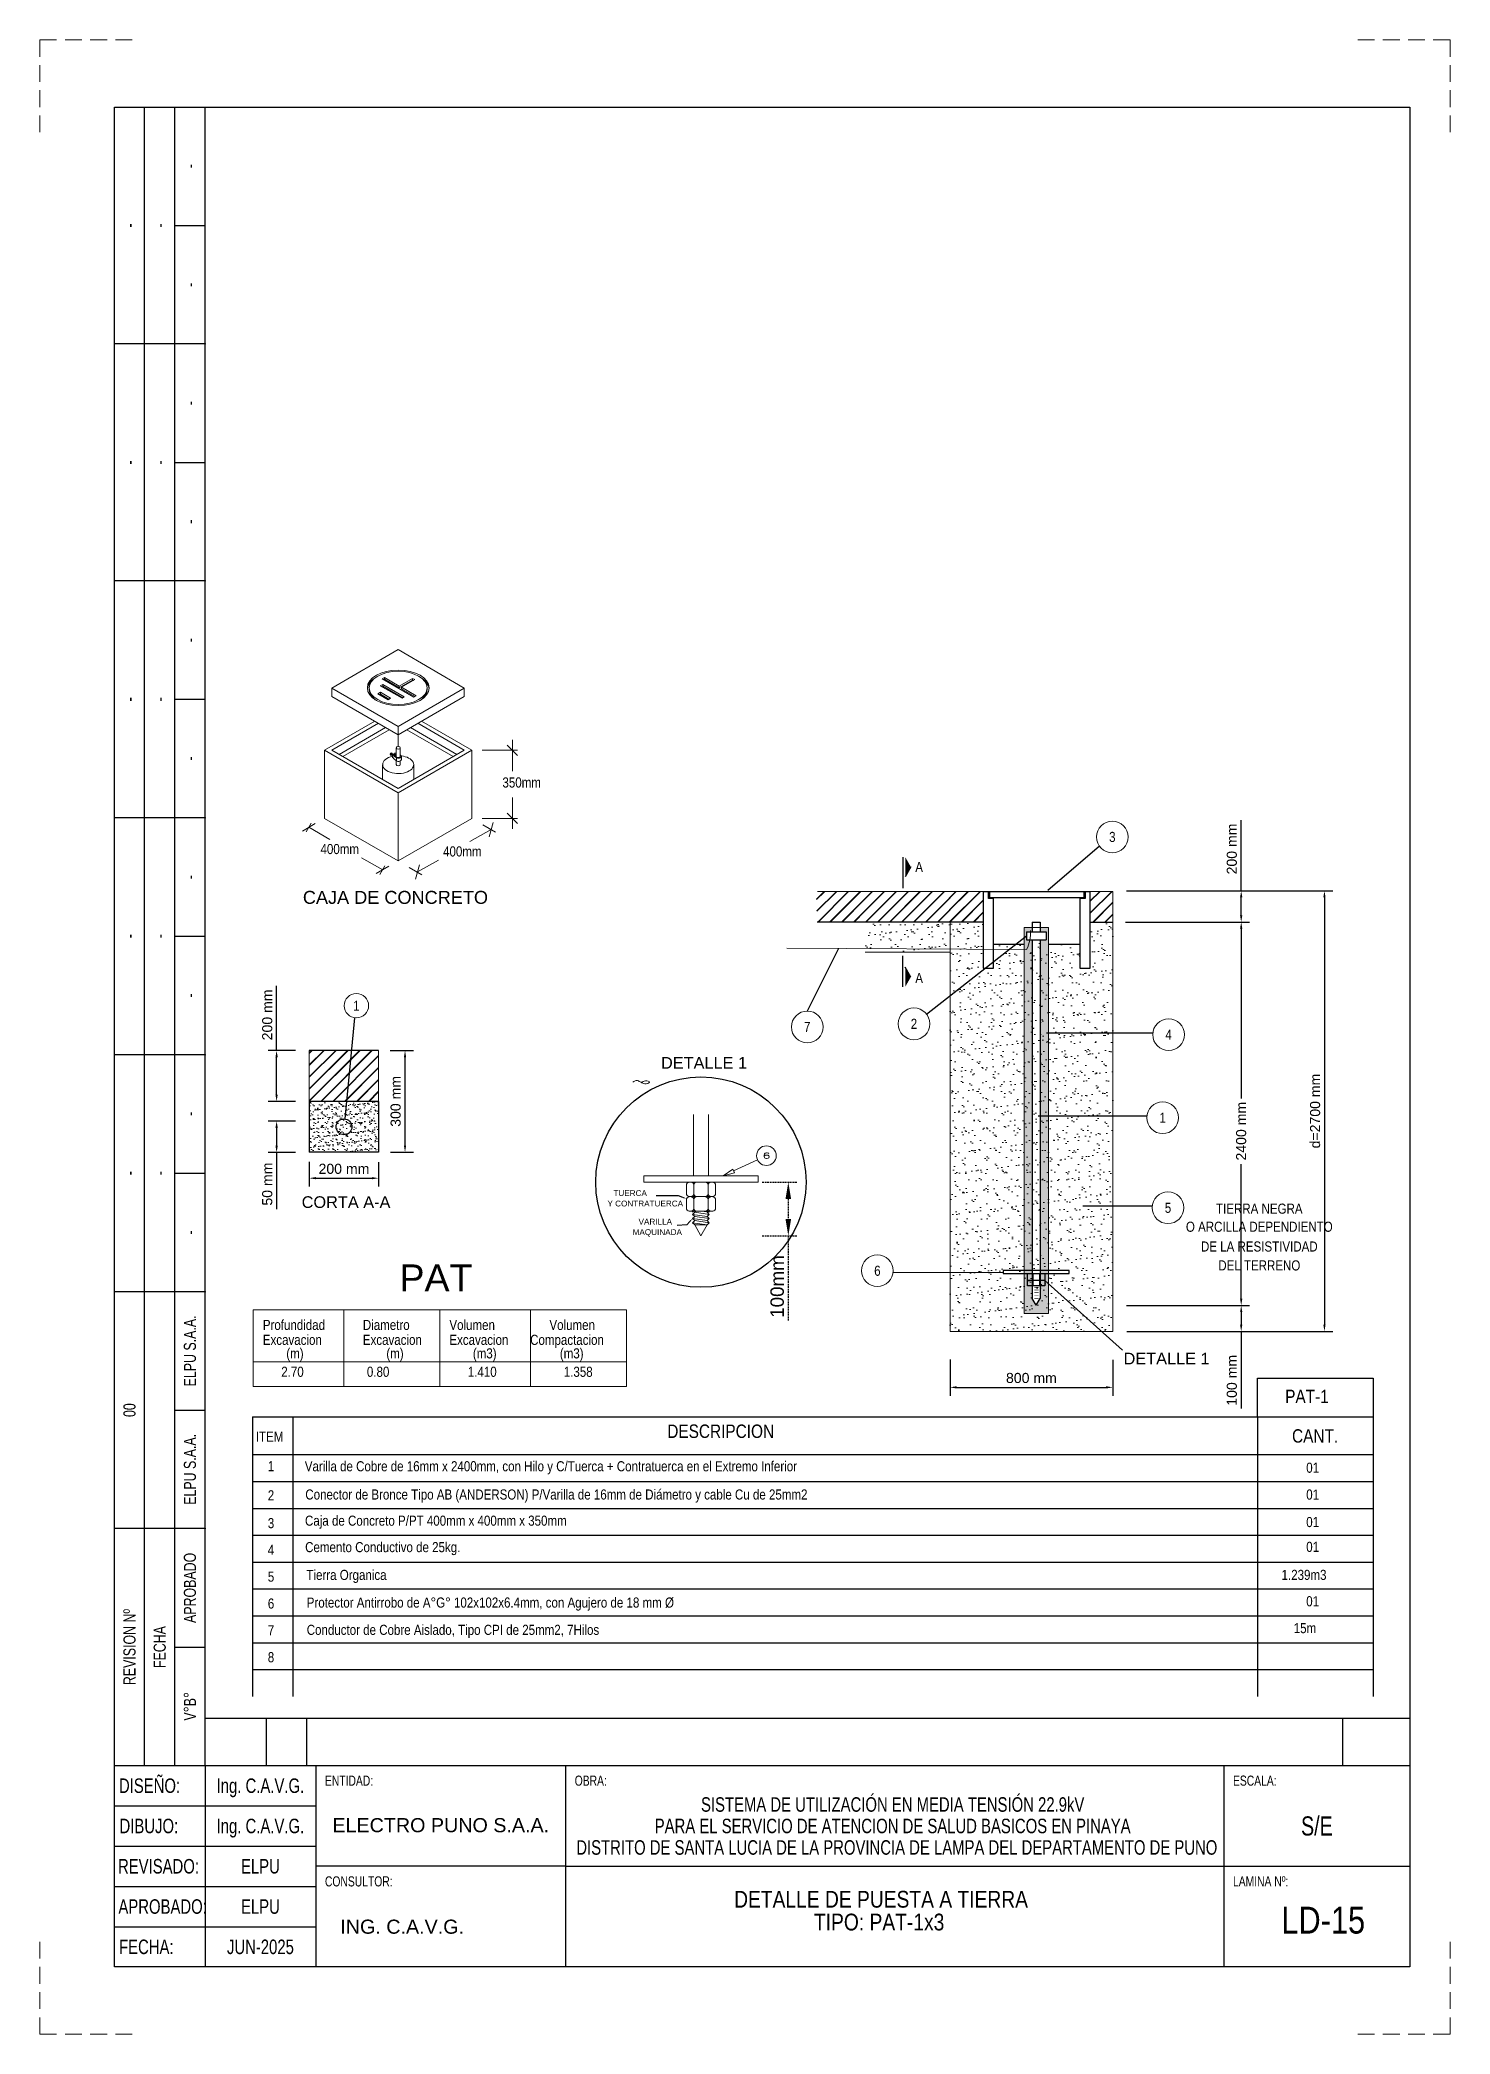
# Model space of a CAD drawing. Header units: millimetres. Extents: x 1804 to 3757, y 2643 to 7323.
# Drawn here: x 2854.2 to 3064.2, y 2642.5 to 2939.5 of the extents above; entities that cross this region are included whole.
import ezdxf
from ezdxf.enums import TextEntityAlignment as Align

# ---------------------------------------------------------------- set-up
doc = ezdxf.new("R2010")
doc.units = ezdxf.units.MM
for name, pattern in [('BT-CH-02$0$HIDDEN', [0.375, 0.25, -0.125]), ('DASHED', [0.75, 0.5, -0.25]), ('HIDDEN2', [0.1875, 0.125, -0.0625])]:
    doc.linetypes.add(name, pattern=pattern)
for name, color, linetype, lineweight in [('01', 5, 'Continuous', 15), ('_Cajetin Linea 3', 5, 'Continuous', 30), ('_Cajetin Linea 4', 3, 'DASHED', 0), ('cotas', 6, 'Continuous', 18), ('DIBUJO', 7, 'Continuous', 20), ('POSTE', 7, 'Continuous', 13)]:
    doc.layers.add(name, color=color, linetype=linetype, lineweight=lineweight)
for name, color, linetype in [('1', 254, 'Continuous'), ('_Cajetin Linea 1', 5, 'Continuous'), ('_Cajetin Linea 2', 2, 'Continuous'), ('_Texto 1', 7, 'Continuous'), ('_Texto 2', 7, 'Continuous'), ('_Texto 3', 4, 'Continuous'), ('_Texto 4', 7, 'Continuous'), ('_Texto 6', 7, 'Continuous'), ('CAJETIN_T-1', 104, 'Continuous'), ('MURO', 2, 'Continuous'), ('TEXTO', 7, 'Continuous')]:
    doc.layers.add(name, color=color, linetype=linetype)
doc.styles.add('DIM', font='arial.ttf', dxfattribs={"height": 2})
doc.styles.add('Disylays_86', font='swisscl.ttf', dxfattribs={"height": 2.2})
doc.styles.add('hco_01', font='simplex.shx', dxfattribs={"width": 1.6, "height": 3})
doc.styles.get("Standard").update_dxf_attribs({"font": 'arial.ttf'})
doc.styles.add('Swis721 Cn BT', font='swissc.ttf')
doc.styles.add('TEXTO1', font='arial.ttf')
doc.dimstyles.new('ISO-25', dxfattribs={"dimtxt": 2.5, "dimasz": 2.5, "dimexe": 1.25, "dimexo": 0.625, "dimtad": 1, "dimtxsty": 'Standard', "dimcen": 2.5, "dimadec": 0, "dimazin": 0, "dimtfac": 1, "dimtmove": 0, "dimatfit": 3, "dimfxl": 1, "dimarcsym": 0})
pattern_1 = [(45, (2729.8076, 4280.3636), (-0.8909545, 0.8909545), []), (45, (2729.8706, 4280.3636), (-0.8909545, 0.8909545), [])]

msp = doc.modelspace()

# ---------------------------------------------------------------- texts
at = {"lineweight": 13, "style": 'Swis721 Cn BT'}
for s, p in [('3', (3013.859, 2820.804)), ('1', (2901.294, 2795.673)), ('7', (2968.425, 2792.514)), ('2', (2984.318, 2792.969)), ('4', (3022.236, 2791.359)), ('1', (3021.351, 2778.984)), ('5', (3022.149, 2765.574)), ('6', (2978.874, 2756.202))]:
    msp.add_text(s, height=1.5, dxfattribs=at).set_placement(p, align=Align.MIDDLE_CENTER)
at = {"style": 'Swis721 Cn BT'}
for p in [(2984.518, 2815.574), (2984.518, 2799.037)]:
    msp.add_text('A', height=1.5, dxfattribs=at).set_placement(p)
for s, height, p in [('TIERRA NEGRA', 1.5, (3035.746, 2765.445)), ('O ARCILLA DEPENDIENTO', 1.5, (3035.746, 2762.753)), ('DE LA RESISTIVIDAD', 1.5, (3035.746, 2759.81)), ('DEL TERRENO', 1.5, (3035.746, 2756.993)), ('DETALLE DE PUESTA A TIERRA', 2.5, (2979.42, 2662.597)), ('TIPO: PAT-1x3', 2.5, (2979.137, 2659.202))]:
    msp.add_text(s, height=height, dxfattribs=at).set_placement(p, align=Align.MIDDLE)
msp.add_text('LD-15', height=4, dxfattribs=at).set_placement((3045.266, 2659.483), align=Align.MIDDLE_CENTER)
msp.add_attdef('PAT', text='ATBV1', height=4).set_placement((2913.144, 2755.138), align=Align.MIDDLE_CENTER)
at = {"layer": 'cotas', "color": 7, "style": 'DIM'}
for s, height, p in [('CAJA DE CONCRETO', 1.93048, (2893.322, 2810.84)), ('DETALLE 1', 1.7374, (2946.652, 2786.29)), ('CORTA A-A', 1.7374, (2893.143, 2765.551)), ('DETALLE 1', 1.7374, (3015.532, 2742.247))]:
    msp.add_text(s, height=height, dxfattribs=at).set_placement(p)
at = {"layer": 'cotas', "color": 7, "lineweight": 15, "style": 'hco_01', "width": 1.6}
msp.add_text('6', height=0.861, dxfattribs=at).set_placement((2962.349, 2773.332), align=Align.MIDDLE_CENTER)
at = {"layer": 'cotas', "color": 7, "linetype": 'HIDDEN2', "style": 'DIM'}
for s, height, p in [('TUERCA', 0.8687, (2939.562, 2767.331)), ('Y CONTRATUERCA', 0.86871, (2938.68, 2765.775)), ('MAQUINADA', 0.8687, (2942.424, 2761.517)), ('VARILLA  ', 0.8687, (2943.306, 2763.073))]:
    msp.add_text(s, height=height, dxfattribs=at).set_placement(p)
at = {"layer": 'DIBUJO', "color": 7, "style": 'Swis721 Cn BT'}
for s, p in [('350mm', (2923.041, 2828.167)), ('400mm', (2895.947, 2818.255)), ('400mm', (2914.203, 2817.899)), ('Profundidad', (2887.359, 2747.382)), ('Diametro', (2902.255, 2747.382)), ('Volumen', (2915.139, 2747.382)), ('Volumen ', (2930.036, 2747.382)), ('Excavacion', (2887.359, 2745.158)), ('(m)', (2890.856, 2743.146)), ('Excavacion', (2902.255, 2745.158)), ('(m)', (2905.752, 2743.146)), ('Excavacion', (2915.139, 2745.158)), ('(m3)', (2918.636, 2743.146)), ('Compactacion', (2927.165, 2745.158)), ('(m3)', (2931.59, 2743.146)), ('2.70', (2890.102, 2740.403)), ('0.80', (2902.856, 2740.403)), ('1.410', (2917.882, 2740.403)), ('1.358', (2932.17, 2740.403))]:
    msp.add_text(s, height=1.5, dxfattribs=at).set_placement(p)
at = {"layer": 'TEXTO', "color": 7, "style": 'Swis721 Cn BT'}
for s, height, p in [('PAT-1', 2, (3039.6, 2736.481)), ('DESCRIPCION', 2, (2947.586, 2731.298)), ('CANT.', 2, (3040.623, 2730.596)), ('ITEM', 1.5, (2886.318, 2730.725)), ('1', 1.5, (2888.099, 2726.339)), ('Varilla de Cobre de 16mm x 2400mm, con Hilo y C/Tuerca + Contratuerca en el Extremo Inferior', 1.5, (2893.609, 2726.332)), ('01', 1.5, (3042.735, 2726.115)), ('2', 1.5, (2888.099, 2722.002)), ('Conector de Bronce Tipo AB (ANDERSON) P/Varilla de 16mm de Diámetro y cable Cu de 25mm2 ', 1.5, (2893.687, 2722.127)), ('01', 1.5, (3042.735, 2722.115)), ('3', 1.5, (2888.099, 2717.862)), ('Caja de Concreto P/PT 400mm x 400mm x 350mm', 1.5, (2893.641, 2718.228)), ('01', 1.5, (3042.735, 2718.026)), ('4', 1.5, (2888.099, 2713.891)), ('Cemento Conductivo de 25kg.', 1.5, (2893.66, 2714.289)), ('01', 1.5, (3042.735, 2714.328)), ('Tierra Organica', 1.5, (2893.85, 2710.15)), ('1.239m3', 1.5, (3039.063, 2710.154)), ('5', 1.5, (2888.099, 2709.891)), ('6', 1.5, (2888.099, 2705.891)), ('Protector Antirrobo de A°G° 102x102x6.4mm, con Agujero de 18 mm Ø', 1.5, (2893.898, 2706.033)), ('01', 1.5, (3042.735, 2706.226)), ('7', 1.5, (2888.099, 2701.891)), ('Conductor de Cobre Aislado, Tipo CPI de 25mm2, 7Hilos', 1.5, (2893.898, 2701.969)), ('15m', 1.5, (3040.871, 2702.226)), ('8', 1.5, (2888.099, 2697.891))]:
    msp.add_text(s, height=height, dxfattribs=at).set_placement(p)

# ---------------------------------------------------------------- blocks, each defined once
blk = doc.blocks.new('CAJETIN ARMADO')
at = {"layer": '_Cajetin Linea 1', "ltscale": 5}
for p, q in [((1569.36, 5536.82), (1389.95, 5536.82)), ((1399.05, 5536.82), (1399.05, 5529.78)), ((1405.05, 5536.82), (1405.05, 5529.78)), ((1559.36, 5536.82), (1559.36, 5529.78))]:
    blk.add_line(p, q, dxfattribs=at)
at = {"layer": '_Cajetin Linea 1'}
for p in [(1376.45, 5529.82), (1389.95, 5529.82)]:
    blk.add_line(p, (1569.36, 5529.82), dxfattribs=at)
at = {"layer": '_Cajetin Linea 1', "color": 5}
for p, q in [((1389.95, 5529.82), (1389.95, 5499.82)), ((1406.45, 5529.82), (1406.45, 5499.82)), ((1443.64, 5529.82), (1443.64, 5499.82)), ((1541.67, 5529.82), (1541.67, 5499.82)), ((1376.45, 5523.82), (1406.45, 5523.82)), ((1376.45, 5517.82), (1406.45, 5517.82)), ((1443.64, 5514.82), (1406.45, 5514.82)), ((1443.64, 5514.82), (1569.36, 5514.82)), ((1376.45, 5511.82), (1406.45, 5511.82)), ((1376.45, 5505.82), (1406.45, 5505.82))]:
    blk.add_line(p, q, dxfattribs=at)
at = {"layer": '_Cajetin Linea 2', "color": 3}
for points in [[(1380.95, 5529.82), (1380.95, 5776.82)], [(1385.45, 5529.82), (1385.45, 5776.82)], [(1389.95, 5529.82), (1389.95, 5776.82)], [(1385.45, 5759.18), (1389.95, 5759.18)], [(1389.95, 5741.53), (1376.45, 5741.53)], [(1385.45, 5723.89), (1389.95, 5723.89)], [(1389.95, 5706.25), (1376.45, 5706.25)], [(1385.45, 5688.61), (1389.95, 5688.61)], [(1389.95, 5670.96), (1376.45, 5670.96)], [(1385.45, 5653.32), (1389.95, 5653.32)], [(1389.95, 5635.68), (1376.45, 5635.68)], [(1385.45, 5618.03), (1389.95, 5618.03)], [(1389.95, 5600.39), (1376.45, 5600.39)], [(1385.45, 5582.75), (1389.95, 5582.75)], [(1389.95, 5565.11), (1376.45, 5565.11)], [(1385.45, 5547.46), (1389.95, 5547.46)]]:
    blk.add_lwpolyline(points, dxfattribs=at)
at = {"layer": '_Cajetin Linea 2', "color": 2}
blk.add_point((1389.95, 5600.39), dxfattribs=at)
at = {"layer": '_Cajetin Linea 2', "color": 3}
blk.add_point((1380.95, 5565.11), dxfattribs=at)
at = {"layer": '_Cajetin Linea 2'}
for p in [(1385.45, 5565.11), (1389.95, 5565.11)]:
    blk.add_point(p, dxfattribs=at)
at = {"layer": '_Cajetin Linea 3', "ltscale": 0.1}
blk.add_lwpolyline([(1569.36, 5499.82), (1376.45, 5499.82), (1376.45, 5776.82), (1569.36, 5776.82)], close=True, dxfattribs=at)
at = {"layer": '_Cajetin Linea 4', "ltscale": 5}
for p, q in [((1365.36, 5786.82), (1365.36, 5771.82)), ((1365.36, 5786.82), (1380.36, 5786.82)), ((1575.36, 5786.82), (1560.36, 5786.82)), ((1575.36, 5786.82), (1575.36, 5771.82)), ((1365.36, 5489.82), (1365.36, 5504.82)), ((1575.36, 5489.82), (1575.36, 5504.82)), ((1365.36, 5489.82), (1380.36, 5489.82)), ((1575.36, 5489.82), (1560.36, 5489.82))]:
    blk.add_line(p, q, dxfattribs=at)
at = {"layer": 'CAJETIN_T-1', "color": 2}
for p in [(1389.95, 5741.53), (1389.95, 5706.25), (1389.95, 5670.96), (1389.95, 5635.68)]:
    blk.add_point(p, dxfattribs=at)
at = {"layer": '_Texto 1', "style": 'Disylays_86'}
for s, p in [('-', (1387.7, 5768)), ('-', (1378.7, 5759.18)), ('-', (1383.2, 5759.18)), ('-', (1387.7, 5750.36)), ('-', (1387.7, 5732.71)), ('-', (1378.7, 5723.89)), ('-', (1383.2, 5723.89)), ('-', (1387.7, 5715.07)), ('-', (1387.7, 5697.43)), ('-', (1378.7, 5688.61)), ('-', (1383.2, 5688.61)), ('-', (1387.7, 5679.78)), ('-', (1387.7, 5662.14)), ('-', (1378.7, 5653.32)), ('-', (1383.2, 5653.32)), ('-', (1387.7, 5644.5)), ('-', (1387.7, 5626.86)), ('-', (1378.7, 5618.03)), ('-', (1383.2, 5618.03)), ('-', (1387.7, 5609.21)), ('ELPU S.A.A.', (1387.7, 5591.57)), ('00', (1378.7, 5582.75)), ('ELPU S.A.A.', (1387.7, 5573.93)), ('APROBADO', (1387.7, 5556.28)), ('REVISION Nº', (1378.7, 5547.46)), ('FECHA', (1383.2, 5547.46)), ('V%%DB%%D', (1387.7, 5538.64))]:
    blk.add_text(s, height=1.8, rotation=90, dxfattribs=at).set_placement(p, align=Align.MIDDLE_CENTER)
for s, p in [('DISEÑO:', (1381.69, 5526.82)), ('SISTEMA DE UTILIZACIÓN EN MEDIA TENSIÓN 22.9kV ', (1492.66, 5524.02)), ('DIBUJO:', (1381.59, 5520.82)), ('PARA EL SERVICIO DE ATENCION DE SALUD BASICOS EN PINAYA ', (1492.66, 5520.82)), (' DISTRITO DE SANTA LUCIA DE LA PROVINCIA DE LAMPA DEL DEPARTAMENTO DE PUNO', (1492.66, 5517.62)), ('REVISADO:  ', (1383.64, 5514.82)), ('APROBADO:', (1383.64, 5508.82)), ('FECHA:', (1381.21, 5502.82))]:
    blk.add_text(s, height=2.16, dxfattribs=at).set_placement(p, align=Align.MIDDLE_CENTER)
at = {"layer": '_Texto 2', "style": 'Disylays_86'}
for s, p in [('ENTIDAD:', (1407.81, 5526.82)), ('OBRA:', (1445, 5526.82)), ('ESCALA:', (1543.03, 5526.82)), ('CONSULTOR:', (1407.81, 5511.82)), ('LAMINA Nº:', (1543.03, 5511.82))]:
    blk.add_text(s, height=1.5, dxfattribs=at).set_placement(p)
at = {"layer": '_Texto 3', "style": 'Disylays_86'}
for s, p in [('Ing. C.A.V.G.', (1398.2, 5526.82)), ('Ing. C.A.V.G.', (1398.2, 5520.82)), ('ELPU', (1398.2, 5514.82)), ('ELPU', (1398.2, 5508.82)), ('JUN-2025', (1398.2, 5502.82))]:
    blk.add_text(s, height=2.16, dxfattribs=at).set_placement(p, align=Align.MIDDLE_CENTER)
at = {"layer": '_Texto 4', "ltscale": 2, "style": 'TEXTO1'}
for s, p in [('ELECTRO PUNO S.A.A.', (1408.92, 5519.89)), ('ING. C.A.V.G.', (1410.1, 5504.77))]:
    blk.add_text(s, height=2.1, dxfattribs=at).set_placement(p)
at = {"layer": '_Texto 6', "style": 'Disylays_86'}
blk.add_text('S/E', height=2.851, dxfattribs=at).set_placement((1555.52, 5520.82), align=Align.MIDDLE_CENTER)
blk = doc.blocks.new('*D300')
at = {"layer": 'cotas', "color": 0, "linetype": 'Continuous', "lineweight": -2, "transparency": 16777216}
for p, q in [((2906.3, 2789), (2909.78, 2789)), ((2908.53, 2774.85), (2908.53, 2788)), ((2906.37, 2773.85), (2909.78, 2773.85))]:
    blk.add_line(p, q, dxfattribs=at)
at = {"layer": 'cotas', "color": 0, "linetype": 'Continuous', "transparency": 16777216}
for points in [[(2908.37, 2788), (2908.7, 2788), (2908.53, 2789)], [(2908.37, 2774.85), (2908.7, 2774.85), (2908.53, 2773.85)]]:
    blk.add_solid(points, dxfattribs=at)
at = {"layer": 'Defpoints', "color": 0, "linetype": 'Continuous', "transparency": 16777216}
for p in [(2905.68, 2789), (2908.53, 2789), (2905.75, 2773.85)]:
    blk.add_point(p, dxfattribs=at)
at = {"layer": 'cotas', "color": 0, "linetype": 'Continuous', "transparency": 16777216, "insert": (2907.14, 2781.42), "char_height": 1.5, "attachment_point": 5, "rotation": 90}
blk.add_mtext('300 mm', dxfattribs=at)
blk = doc.blocks.new('*D290')
at = {"layer": 'cotas', "color": 0, "linetype": 'Continuous', "lineweight": -2, "transparency": 16777216}
for p, q in [((2889.41, 2788.99), (2889.41, 2798.61)), ((2892.2, 2788.99), (2888.16, 2788.99)), ((2889.41, 2782.42), (2889.41, 2787.99)), ((2892.22, 2781.42), (2888.16, 2781.42))]:
    blk.add_line(p, q, dxfattribs=at)
at = {"layer": 'cotas', "color": 0, "linetype": 'Continuous', "transparency": 16777216}
for points in [[(2889.24, 2787.99), (2889.58, 2787.99), (2889.41, 2788.99)], [(2889.24, 2782.42), (2889.58, 2782.42), (2889.41, 2781.42)]]:
    blk.add_solid(points, dxfattribs=at)
at = {"layer": 'Defpoints', "color": 0, "linetype": 'Continuous', "transparency": 16777216}
for p in [(2889.41, 2788.99), (2892.82, 2788.99), (2892.84, 2781.42)]:
    blk.add_point(p, dxfattribs=at)
at = {"layer": 'cotas', "color": 0, "linetype": 'Continuous', "transparency": 16777216, "insert": (2888.02, 2794.3), "char_height": 1.5, "attachment_point": 5, "rotation": 90}
blk.add_mtext('200 mm', dxfattribs=at)
blk = doc.blocks.new('*D291')
at = {"layer": 'cotas', "color": 0, "linetype": 'Continuous', "lineweight": -2, "transparency": 16777216}
for p, q in [((2892.2, 2778.47), (2888.16, 2778.47)), ((2889.41, 2777.47), (2889.41, 2774.81)), ((2892.22, 2773.81), (2888.16, 2773.81)), ((2889.41, 2773.81), (2889.41, 2765.38))]:
    blk.add_line(p, q, dxfattribs=at)
at = {"layer": 'cotas', "color": 0, "linetype": 'Continuous', "transparency": 16777216}
for points in [[(2889.24, 2777.47), (2889.58, 2777.47), (2889.41, 2778.47)], [(2889.24, 2774.81), (2889.58, 2774.81), (2889.41, 2773.81)]]:
    blk.add_solid(points, dxfattribs=at)
at = {"layer": 'Defpoints', "color": 0, "linetype": 'Continuous', "transparency": 16777216}
for p in [(2889.41, 2778.47), (2892.82, 2778.47), (2892.84, 2773.81)]:
    blk.add_point(p, dxfattribs=at)
at = {"layer": 'cotas', "color": 0, "linetype": 'Continuous', "transparency": 16777216, "insert": (2888.02, 2769.1), "char_height": 1.5, "attachment_point": 5, "rotation": 90}
blk.add_mtext('50 mm', dxfattribs=at)
blk = doc.blocks.new('*D292')
at = {"layer": 'cotas', "color": 0, "linetype": 'Continuous', "lineweight": -2, "transparency": 16777216}
for p, q in [((2894.27, 2772.42), (2894.27, 2768.73)), ((2904.6, 2772.39), (2904.6, 2768.73)), ((2895.27, 2769.98), (2903.6, 2769.98))]:
    blk.add_line(p, q, dxfattribs=at)
at = {"layer": 'cotas', "color": 0, "linetype": 'Continuous', "transparency": 16777216}
for points in [[(2895.27, 2770.15), (2895.27, 2769.82), (2894.27, 2769.98)], [(2903.6, 2770.15), (2903.6, 2769.82), (2904.6, 2769.98)]]:
    blk.add_solid(points, dxfattribs=at)
at = {"layer": 'Defpoints', "color": 0, "linetype": 'Continuous', "transparency": 16777216}
for p in [(2894.27, 2773.05), (2904.6, 2773.01), (2904.6, 2769.98)]:
    blk.add_point(p, dxfattribs=at)
at = {"layer": 'cotas', "color": 0, "linetype": 'Continuous', "transparency": 16777216, "insert": (2899.44, 2771.37), "char_height": 1.5, "attachment_point": 5}
blk.add_mtext('200 mm', dxfattribs=at)
blk = doc.blocks.new('*D293')
at = {"layer": 'cotas', "color": 0, "linetype": 'Continuous', "lineweight": -2, "transparency": 16777216}
for p, q in [((3027.75, 2808.13), (3034.3, 2808.13)), ((3033.05, 2807.13), (3033.05, 2781.87)), ((3033.05, 2752.03), (3033.05, 2772.08)), ((3016.35, 2751.03), (3034.3, 2751.03))]:
    blk.add_line(p, q, dxfattribs=at)
at = {"layer": 'cotas', "color": 0, "linetype": 'Continuous', "transparency": 16777216}
for points in [[(3032.88, 2807.13), (3033.22, 2807.13), (3033.05, 2808.13)], [(3032.88, 2752.03), (3033.22, 2752.03), (3033.05, 2751.03)]]:
    blk.add_solid(points, dxfattribs=at)
at = {"layer": 'Defpoints', "color": 0, "linetype": 'Continuous', "transparency": 16777216}
for p in [(3027.13, 2808.13), (3015.72, 2751.03), (3033.05, 2751.03)]:
    blk.add_point(p, dxfattribs=at)
at = {"layer": 'cotas', "color": 0, "linetype": 'Continuous', "transparency": 16777216, "insert": (3033.05, 2776.98), "char_height": 1.5, "attachment_point": 5, "rotation": 90}
blk.add_mtext('2400 mm', dxfattribs=at)
blk = doc.blocks.new('*D301')
at = {"layer": 'cotas', "color": 0, "linetype": 'Continuous', "lineweight": -2, "transparency": 16777216}
for p, q in [((3033.05, 2812.79), (3033.05, 2823.32)), ((3015.95, 2812.79), (3034.3, 2812.79)), ((3033.05, 2809.13), (3033.05, 2811.79)), ((3015.82, 2808.13), (3034.3, 2808.13))]:
    blk.add_line(p, q, dxfattribs=at)
at = {"layer": 'cotas', "color": 0, "linetype": 'Continuous', "transparency": 16777216}
for points in [[(3032.88, 2811.79), (3033.22, 2811.79), (3033.05, 2812.79)], [(3032.88, 2809.13), (3033.22, 2809.13), (3033.05, 2808.13)]]:
    blk.add_solid(points, dxfattribs=at)
at = {"layer": 'Defpoints', "color": 0, "linetype": 'Continuous', "transparency": 16777216}
for p in [(3015.33, 2812.79), (3033.05, 2812.79), (3015.19, 2808.13)]:
    blk.add_point(p, dxfattribs=at)
at = {"layer": 'cotas', "color": 0, "linetype": 'Continuous', "transparency": 16777216, "insert": (3031.66, 2819.01), "char_height": 1.5, "attachment_point": 5, "rotation": 90}
blk.add_mtext('200 mm', dxfattribs=at)
blk = doc.blocks.new('*D294')
at = {"layer": 'cotas', "color": 0, "linetype": 'Continuous', "lineweight": -2, "transparency": 16777216}
for p, q in [((2989.69, 2742.99), (2989.69, 2737.58)), ((3013.93, 2742.92), (3013.93, 2737.58)), ((2990.69, 2738.83), (3012.93, 2738.83))]:
    blk.add_line(p, q, dxfattribs=at)
at = {"layer": 'cotas', "color": 0, "linetype": 'Continuous', "transparency": 16777216}
for points in [[(2990.69, 2739), (2990.69, 2738.66), (2989.69, 2738.83)], [(3012.93, 2739), (3012.93, 2738.66), (3013.93, 2738.83)]]:
    blk.add_solid(points, dxfattribs=at)
at = {"layer": 'Defpoints', "color": 0, "linetype": 'Continuous', "transparency": 16777216}
for p in [(2989.69, 2743.61), (3013.93, 2743.55), (3013.93, 2738.83)]:
    blk.add_point(p, dxfattribs=at)
at = {"layer": 'cotas', "color": 0, "linetype": 'Continuous', "transparency": 16777216, "insert": (3001.81, 2740.22), "char_height": 1.5, "attachment_point": 5}
blk.add_mtext('800 mm', dxfattribs=at)
blk = doc.blocks.new('*D302')
at = {"layer": 'cotas', "color": 0, "linetype": 'Continuous', "lineweight": -2, "transparency": 16777216}
for p, q in [((3015.95, 2751.03), (3034.3, 2751.03)), ((3033.05, 2750.03), (3033.05, 2748.17)), ((3016.02, 2747.17), (3034.3, 2747.17)), ((3033.05, 2747.17), (3033.05, 2735.66))]:
    blk.add_line(p, q, dxfattribs=at)
at = {"layer": 'cotas', "color": 0, "linetype": 'Continuous', "transparency": 16777216}
for points in [[(3032.88, 2750.03), (3033.22, 2750.03), (3033.05, 2751.03)], [(3032.88, 2748.17), (3033.22, 2748.17), (3033.05, 2747.17)]]:
    blk.add_solid(points, dxfattribs=at)
at = {"layer": 'Defpoints', "color": 0, "linetype": 'Continuous', "transparency": 16777216}
for p in [(3015.33, 2751.03), (3033.05, 2751.03), (3015.39, 2747.17)]:
    blk.add_point(p, dxfattribs=at)
at = {"layer": 'cotas', "color": 0, "linetype": 'Continuous', "transparency": 16777216, "insert": (3031.66, 2739.88), "char_height": 1.5, "attachment_point": 5, "rotation": 90}
blk.add_mtext('100 mm', dxfattribs=at)
blk = doc.blocks.new('*D295')
at = {"layer": 'cotas', "color": 0, "linetype": 'Continuous', "lineweight": -2, "transparency": 16777216}
for p, q in [((3021.11, 2812.79), (3046.7, 2812.79)), ((3045.45, 2811.79), (3045.45, 2748.17)), ((3021.11, 2747.17), (3046.7, 2747.17))]:
    blk.add_line(p, q, dxfattribs=at)
at = {"layer": 'cotas', "color": 0, "linetype": 'Continuous', "transparency": 16777216}
for points in [[(3045.28, 2811.79), (3045.61, 2811.79), (3045.45, 2812.79)], [(3045.28, 2748.17), (3045.61, 2748.17), (3045.45, 2747.17)]]:
    blk.add_solid(points, dxfattribs=at)
at = {"layer": 'Defpoints', "color": 0, "linetype": 'Continuous', "transparency": 16777216}
for p in [(3020.48, 2812.79), (3020.48, 2747.17), (3045.45, 2747.17)]:
    blk.add_point(p, dxfattribs=at)
at = {"layer": 'cotas', "color": 0, "linetype": 'Continuous', "transparency": 16777216, "insert": (3044.06, 2779.98), "char_height": 1.5, "attachment_point": 5, "rotation": 90}
blk.add_mtext('d=2700 mm', dxfattribs=at)
blk = doc.blocks.new('_ClosedBlank')
at = {"color": 0, "linetype": 'ByBlock', "lineweight": -2}
for p, q in [((-1, 0.17), (0, 0)), ((-1, 0.17), (-1, -0.17)), ((0, 0), (-1, -0.17))]:
    blk.add_line(p, q, dxfattribs=at)
blk = doc.blocks.new('*D296')
at = {"layer": '1', "color": 0, "linetype": 'BT-CH-02$0$HIDDEN', "lineweight": -2, "transparency": 16777216}
for p, q in [((2961.73, 2769.4), (2966.86, 2769.4)), ((2965.61, 2766.9), (2965.61, 2763.89)), ((2961.73, 2761.39), (2966.86, 2761.39)), ((2965.61, 2761.39), (2965.61, 2748.8))]:
    blk.add_line(p, q, dxfattribs=at)
at = {"layer": '1', "color": 0, "linetype": 'BT-CH-02$0$HIDDEN', "transparency": 16777216}
for points in [[(2965.19, 2766.9), (2966.02, 2766.9), (2965.61, 2769.4)], [(2965.19, 2763.89), (2966.02, 2763.89), (2965.61, 2761.39)]]:
    blk.add_solid(points, dxfattribs=at)
at = {"layer": 'Defpoints', "color": 0, "linetype": 'BT-CH-02$0$HIDDEN', "transparency": 16777216}
for p in [(2961.11, 2769.4), (2961.11, 2761.39), (2965.61, 2761.39)]:
    blk.add_point(p, dxfattribs=at)
at = {"layer": '1', "color": 0, "linetype": 'BT-CH-02$0$HIDDEN', "transparency": 16777216, "insert": (2963.96, 2753.85), "char_height": 2.5, "attachment_point": 5, "rotation": 90}
blk.add_mtext('{\\H0.8x;100mm}', dxfattribs=at)

# ---------------------------------------------------------------- dimensions: what is measured, and where the dimension line sits
at = {"layer": '1', "color": 1, "linetype": 'BT-CH-02$0$HIDDEN'}
dim = msp.add_linear_dim(base=(2965.607, 2761.386), p1=(2961.108, 2769.402), p2=(2961.108, 2761.386), angle=90, text='{\\H0.8x;100mm}', dimstyle='ISO-25', dxfattribs=at)
dim.commit()
dim.dimension.update_dxf_attribs({"geometry": '*D296', "text_midpoint": (2963.961, 2753.845)})
at = {"layer": 'cotas', "linetype": 'Continuous'}
for base, p1, p2, text, override, picture, middle in [((3033.049, 2812.793), (3015.192, 2808.126), (3015.329, 2812.793), '200 mm', {"dimtxt": 1.5, "dimasz": 1, "dimlfac": 0.024202, "dimzin": 0, "dimpost": ' m.'}, '*D301', (3033.049, 2819.007)), ((3033.049, 2751.03), (3027.128, 2808.126), (3015.722, 2751.03), '2400 mm', {"dimtxt": 1.5, "dimasz": 1, "dimtad": 0, "dimlfac": 0.024202, "dimzin": 0, "dimpost": ' m.'}, '*D293', (3033.049, 2776.979)), ((2908.533, 2788.997), (2905.747, 2773.849), (2905.679, 2788.997), '300 mm', {"dimtxt": 1.5, "dimasz": 1, "dimlfac": 0.024202, "dimzin": 0, "dimpost": ' m.'}, '*D300', (2908.533, 2781.423)), ((2889.41, 2778.475), (2892.841, 2773.814), (2892.823, 2778.475), '50 mm', {"dimtxt": 1.5, "dimasz": 1, "dimlfac": 0.024202, "dimzin": 0, "dimpost": ' m.'}, '*D291', (2889.41, 2769.098)), ((3033.049, 2751.03), (3015.39, 2747.171), (3015.329, 2751.03), '100 mm', {"dimtxt": 1.5, "dimasz": 1, "dimlfac": 0.024202, "dimzin": 0, "dimpost": ' m.'}, '*D302', (3033.049, 2739.884))]:
    dim = msp.add_linear_dim(base=base, p1=p1, p2=p2, angle=90, text=text, dimstyle='ISO-25', override=override, dxfattribs=at)
    dim.commit()
    dim.dimension.update_dxf_attribs({"geometry": picture, "text_midpoint": middle, "dimtype": 160})
for base, p1, p2, angle, text, picture, middle in [((3045.447, 2747.171), (3020.482, 2812.793), (3020.482, 2747.171), 270, 'd=2700 mm', '*D295', (3044.056, 2779.982)), ((2889.41, 2788.988), (2892.841, 2781.424), (2892.823, 2788.988), 90, '200 mm', '*D290', (2888.019, 2794.3))]:
    dim = msp.add_linear_dim(base=base, p1=p1, p2=p2, angle=angle, text=text, dimstyle='ISO-25', override={"dimtxt": 1.5, "dimasz": 1, "dimlfac": 0.024202, "dimzin": 0, "dimpost": ' m.'}, dxfattribs=at)
    dim.commit()
    dim.dimension.update_dxf_attribs({"geometry": picture, "text_midpoint": middle})
for base, p1, p2, text, picture, middle in [((2904.602, 2769.983), (2894.274, 2773.046), (2904.602, 2773.014), '200 mm', '*D292', (2899.438, 2769.983)), ((3013.93, 2738.831), (2989.688, 2743.612), (3013.93, 2743.547), '800 mm', '*D294', (3001.809, 2738.831))]:
    dim = msp.add_linear_dim(base=base, p1=p1, p2=p2, text=text, dimstyle='ISO-25', override={"dimtxt": 1.5, "dimasz": 1, "dimlfac": 0.024202, "dimzin": 0, "dimpost": ' m.'}, dxfattribs=at)
    dim.commit()
    dim.dimension.update_dxf_attribs({"geometry": picture, "text_midpoint": middle, "dimtype": 160})

# ---------------------------------------------------------------- hatches: boundary and pattern name
at = {"lineweight": 20}
h = msp.add_hatch(dxfattribs=at)
h.set_pattern_fill('AR-SAND', color=1, scale=1.17, style=0)
h.set_pattern_definition([(37.5, (3003.8557, 3797.1406), (-0.0737022, 2.2543838), [0, -1.7784, 0, -1.989, 0, -1.90125]), (7.5, (3003.8557, 3797.1406), (2.070639, 3.301911), [0, -0.9594, 0, -1.6029, 0, -0.61425]), (327.5, (3002.4166, 3797.1406), (3.643546, 0.006621), [0, -0.585, 0, -2.106, 0, -2.7495]), (317.5, (3002.4166, 3797.1406), (3.517168, 1.02688), [0, -0.2925, 0, -1.3806, 0, -1.5795])])
h.paths.add_polyline_path([(2989.688, 2808.126), (2977.117, 2808.126), (2977.117, 2803.639), (2989.688, 2803.635)])
h = msp.add_hatch()
h.set_pattern_fill('AR-SAND', color=5, scale=0.009444)
h.set_pattern_definition([(37.5, (-28647.87674, -49286.53172), (-0.0151108646, 0.4622070327), [0, -0.3646180315, 0, -0.4077964826, 0, -0.3898054613]), (7.5, (-28647.87674, -49286.5317), (0.4245345384, 0.676977199), [0, -0.1967018328, 0, -0.328635989, 0, -0.125937149]), (327.5, (-28648.1718, -49286.53172), (0.7470215524, 0.0013572924), [0, -0.119940142, 0, -0.431784511, 0, -0.563718667]), (317.5, (-28648.1718, -49286.5317), (0.721110782, 0.2105368084), [0, -0.059970071, 0, -0.283058735, 0, -0.3238383832])])
h.paths.add_polyline_path([(3004.353, 2807.33), (3003.12, 2807.33), (3003.118, 2806.656), (3004.012, 2806.656), (3004.012, 2805.486), (3003.127, 2805.486), (3003.116, 2752.087), (3002.531, 2751.061), (3001.946, 2752.087), (3001.946, 2805.486), (3001.073, 2805.486), (3001.076, 2806.656), (3001.946, 2806.656), (3001.946, 2807.33), (3000.714, 2807.33), (3000.714, 2749.822), (3004.355, 2749.822)])
at = {"layer": 'cotas'}
h = msp.add_hatch(dxfattribs=at)
h.set_pattern_fill('JIS_LC_20A', color=0, scale=0.063, style=0)
h.set_pattern_definition(pattern_1)
h.paths.add_polyline_path([(2977.067, 2812.702), (2969.807, 2812.604), (2969.904, 2808.126), (2977.067, 2808.126)])
h = msp.add_hatch(dxfattribs=at)
h.set_pattern_fill('JIS_LC_20A', color=0, scale=0.063, style=0)
h.set_pattern_definition(pattern_1)
h.paths.add_polyline_path([(2989.688, 2812.702), (2976.923, 2812.604), (2977.067, 2808.126), (2989.688, 2808.126)])
h = msp.add_hatch(dxfattribs=at)
h.set_pattern_fill('JIS_LC_20A', color=0, scale=0.063, style=0)
h.set_pattern_definition(pattern_1)
h.paths.add_polyline_path([(2994.643, 2812.651), (2989.544, 2812.604), (2989.688, 2808.126), (2994.643, 2808.126)])
h = msp.add_hatch(dxfattribs=at)
h.set_pattern_fill('JIS_LC_20A', color=0, scale=0.063, style=0)
h.set_pattern_definition(pattern_1)
h.paths.add_polyline_path([(3013.93, 2812.702), (3010.559, 2812.702), (3010.559, 2808.126), (3013.93, 2808.126)])
h = msp.add_hatch(dxfattribs=at)
h.set_pattern_fill('AR-SAND', color=1, scale=1.17, style=0)
h.set_pattern_definition([(37.5, (3010.715, 3797.2314), (-0.0737022, 2.2543838), [0, -1.7784, 0, -1.989, 0, -1.90125]), (7.5, (3010.715, 3797.2314), (2.070639, 3.301911), [0, -0.9594, 0, -1.6029, 0, -0.61425]), (327.5, (3009.276, 3797.2314), (3.643546, 0.006621), [0, -0.585, 0, -2.106, 0, -2.7495]), (317.5, (3009.276, 3797.2314), (3.517168, 1.02688), [0, -0.2925, 0, -1.3806, 0, -1.5795])])
h.paths.add_polyline_path([(2989.688, 2747.171), (3013.93, 2747.171), (3013.93, 2808.126), (3010.559, 2808.126), (3010.559, 2801.246), (3009.038, 2801.246), (3009.038, 2804.812), (3005.668, 2804.812), (3004.355, 2804.812), (3003.116, 2804.316), (3003.116, 2805.197), (3001.946, 2805.197), (3001.946, 2804.316), (3001.353, 2804.316), (3000.714, 2804.812), (2996.163, 2804.812), (2996.163, 2801.246), (2994.643, 2801.246), (2994.643, 2807.717), (2994.643, 2808.126), (2989.688, 2808.126), (2989.688, 2803.635)])
h = msp.add_hatch(dxfattribs=at)
h.set_pattern_fill('JIS_LC_20A', color=0, scale=0.063, style=0)
h.set_pattern_definition([(45, (2688.9522, 4320.6686), (-0.8909545, 0.8909545), []), (45, (2689.0152, 4320.6686), (-0.8909545, 0.8909545), [])])
h.paths.add_polyline_path([(2904.603, 2788.999), (2894.275, 2788.999), (2894.275, 2781.424), (2904.603, 2781.424)])
h = msp.add_hatch(dxfattribs=at)
h.set_pattern_fill('AR-SAND', color=1, scale=0.531, style=0)
h.set_pattern_definition([(37.5, (2262.395, 2628.0866), (-0.0334495, 1.0231434), [0, -0.80712, 0, -0.9027, 0, -0.862875]), (7.5, (2262.395, 2628.0866), (0.9397514, 1.4985596), [0, -0.43542, 0, -0.72747, 0, -0.278775]), (327.5, (2261.7419, 2628.0866), (1.6536093, 0.003005), [0, -0.2655, 0, -0.9558, 0, -1.24785]), (317.5, (2261.7419, 2628.0866), (1.5962532, 0.4660457), [0, -0.13275, 0, -0.62658, 0, -0.71685])])
h.paths.add_polyline_path([(2904.603, 2773.849), (2904.603, 2781.424), (2894.275, 2781.424), (2894.275, 2773.849)])

# ---------------------------------------------------------------- linework, layer by layer
at = {"color": 84}
for p, q in [((3011.953, 2819.411), (3004.239, 2812.829)), ((2973.062, 2804.207), (2968.425, 2794.875)), ((2986.177, 2794.424), (3001.073, 2806.083)), ((2901.023, 2793.877), (2899.553, 2778.809)), ((3019.885, 2791.579), (3004.068, 2791.583)), ((3019.001, 2779.204), (3002.805, 2779.208)), ((3019.798, 2765.794), (3009.45, 2765.829)), ((2981.218, 2755.918), (2997.62, 2756.002)), ((3003.825, 2754.76), (3015.362, 2744.348))]:
    msp.add_line(p, q, dxfattribs=at)
for p, q in [((2982.641, 2817.79), (2982.641, 2813.189)), ((2983.845, 2816.364), (2983.013, 2814.853)), ((3001.946, 2808.126), (3001.946, 2806.656)), ((3001.946, 2808.126), (3003.116, 2808.126)), ((3003.116, 2808.126), (3003.116, 2806.656)), ((3001.946, 2805.486), (3001.946, 2752.087)), ((3003.116, 2805.486), (3003.116, 2752.087)), ((2982.641, 2798.492), (2982.641, 2803.092)), ((2983.845, 2799.917), (2983.013, 2801.428)), ((3002.531, 2751.061), (3001.946, 2752.087)), ((3002.531, 2751.061), (3003.116, 2752.087)), ((3052.703, 2734.432), (3052.703, 2692.808))]:
    msp.add_line(p, q)
at = {"lineweight": 30}
for p, q in [((3001.073, 2806.668), (3001.073, 2805.498)), ((3001.098, 2806.656), (3004.012, 2806.656)), ((3004.012, 2806.668), (3004.012, 2805.498)), ((3001.073, 2805.486), (3004.012, 2805.486))]:
    msp.add_line(p, q, dxfattribs=at)
at = {"color": 40, "lineweight": 20}
msp.add_line((3001.101, 2804.034), (2965.367, 2804.255), dxfattribs=at)
at = {"color": 0}
for p, q in [((3001.237, 2753.97), (3001.237, 2755.786)), ((3001.237, 2755.786), (3003.825, 2755.786)), ((3003.825, 2753.97), (3001.237, 2753.97)), ((3003.825, 2755.786), (3003.825, 2753.97))]:
    msp.add_line(p, q, dxfattribs=at)
at = {"color": 7}
for p, q in [((3035.471, 2734.432), (3035.471, 2740.201)), ((3035.471, 2740.201), (3052.703, 2740.201)), ((3052.703, 2740.201), (3052.703, 2734.432)), ((2885.839, 2734.432), (2885.839, 2700.808)), ((2885.839, 2734.432), (3052.703, 2734.432)), ((2885.839, 2734.432), (2885.839, 2692.808)), ((2891.839, 2734.432), (2891.839, 2692.808)), ((3035.471, 2734.432), (3035.471, 2692.808)), ((2885.839, 2728.808), (3052.703, 2728.808)), ((2885.839, 2724.808), (3052.703, 2724.808)), ((2885.839, 2724.808), (3052.703, 2724.808)), ((2885.839, 2720.808), (3052.703, 2720.808)), ((2885.839, 2716.808), (3052.703, 2716.808)), ((2885.839, 2712.808), (3052.703, 2712.808)), ((2885.839, 2708.808), (3052.703, 2708.808)), ((2885.839, 2704.808), (3052.703, 2704.808)), ((2885.839, 2704.808), (3052.703, 2704.808)), ((2885.839, 2700.808), (3052.703, 2700.808)), ((2885.839, 2696.808), (3052.703, 2696.808))]:
    msp.add_line(p, q, dxfattribs=at)
at = {"color": 7, "lineweight": 18}
for points in [[(2917.358, 2841.711), (2917.358, 2842.982), (2907.494, 2848.697), (2897.63, 2842.982), (2897.63, 2841.711), (2907.494, 2835.996)], [(2904.488, 2842.135), (2904.869, 2842.347), (2906.393, 2841.457), (2906.012, 2841.246)]]:
    msp.add_lwpolyline(points, close=True, dxfattribs=at)
for points in [[(2897.63, 2842.982), (2907.494, 2837.266), (2917.358, 2842.982)], [(2903.218, 2842.982), (2903.218, 2842.728)], [(2905.208, 2843.532), (2904.827, 2843.32), (2908.087, 2841.457), (2908.425, 2841.669), (2905.208, 2843.532), (2905.208, 2843.278), (2905.081, 2843.193)], [(2904.869, 2842.347), (2904.869, 2842.092)], [(2908.002, 2843.109), (2910.204, 2841.838), (2909.865, 2841.627), (2905.123, 2844.336), (2905.462, 2844.548), (2905.462, 2844.294)], [(2908.214, 2841.542), (2905.208, 2843.278)], [(2909.992, 2841.711), (2908.002, 2842.855), (2908.002, 2843.109), (2909.992, 2844.252), (2909.653, 2844.421), (2907.663, 2843.278), (2907.663, 2843.024), (2905.462, 2844.294), (2905.377, 2844.209)], [(2905.462, 2844.548), (2907.663, 2843.278)], [(2909.653, 2844.167), (2907.663, 2843.024)], [(2909.653, 2844.421), (2909.653, 2844.167), (2909.78, 2844.125)], [(2911.812, 2842.982), (2911.812, 2842.728)], [(2906.139, 2841.33), (2904.869, 2842.092), (2904.742, 2842.008)], [(2896.529, 2833.71), (2896.529, 2823.549), (2907.494, 2817.241), (2907.494, 2827.359), (2896.529, 2833.71), (2904.022, 2838.028)], [(2910.458, 2837.732), (2917.358, 2833.71), (2907.494, 2827.994), (2897.63, 2833.71), (2904.573, 2837.732)], [(2905.631, 2837.097), (2898.73, 2833.075)], [(2906.182, 2836.758), (2899.281, 2832.778)], [(2907.494, 2827.359), (2918.459, 2833.71), (2911.008, 2838.028)], [(2907.494, 2837.266), (2907.494, 2834.26)], [(2915.707, 2832.778), (2908.806, 2836.758)], [(2916.258, 2833.075), (2909.357, 2837.097)], [(2907.198, 2834.049), (2907.198, 2832.694)], [(2918.459, 2833.71), (2918.459, 2823.549), (2907.494, 2817.241)], [(2907.79, 2834.049), (2907.79, 2832.736)], [(2905.166, 2829.349), (2905.166, 2831.551)], [(2906.478, 2832.948), (2906.393, 2833.032), (2906.309, 2833.117), (2906.393, 2833.286), (2906.52, 2833.329), (2906.605, 2833.286)], [(2906.563, 2832.99), (2906.478, 2832.948), (2906.393, 2832.99), (2906.309, 2833.117)], [(2906.393, 2833.286), (2906.478, 2833.202), (2906.605, 2833.286), (2906.69, 2833.202), (2906.69, 2833.159)], [(2906.393, 2833.032), (2906.478, 2833.202)], [(2906.478, 2833.032), (2906.647, 2832.948)], [(2906.605, 2833.202), (2906.732, 2833.117)], [(2906.647, 2832.609), (2906.647, 2833.075), (2907.028, 2833.286)], [(2907.24, 2832.694), (2906.774, 2833.032), (2907.113, 2833.202)], [(2906.817, 2832.905), (2907.24, 2832.609), (2907.24, 2832.143), (2906.817, 2832.482)], [(2906.986, 2832.99), (2907.155, 2832.905)], [(2907.198, 2833.159), (2907.113, 2833.202), (2907.113, 2832.948)], [(2907.198, 2832.736), (2907.155, 2832.736)], [(2907.198, 2832.143), (2907.198, 2831.551)], [(2907.79, 2832.99), (2907.833, 2832.948)], [(2907.79, 2832.101), (2907.79, 2831.551)], [(2908.002, 2832.778), (2908.002, 2832.313)], [(2909.823, 2829.349), (2909.823, 2831.551)]]:
    msp.add_lwpolyline(points, dxfattribs=at)
at = {"color": 7, "lineweight": 5}
for points in [[(2920.026, 2833.71), (2925.275, 2833.71)], [(2923.751, 2834.472), (2925.275, 2832.948)], [(2924.513, 2830.577), (2924.513, 2835.276)], [(2924.513, 2826.682), (2924.513, 2822.025)], [(2895.174, 2822.787), (2893.269, 2821.686)], [(2894.581, 2822.872), (2893.819, 2821.559)], [(2894.2, 2822.237), (2897.333, 2820.416)], [(2918.205, 2820.12), (2921.338, 2821.898)], [(2920.026, 2823.549), (2925.275, 2823.549)], [(2920.11, 2822.618), (2922.016, 2821.517)], [(2921.042, 2820.839), (2921.634, 2822.956)], [(2925.275, 2822.787), (2923.751, 2824.353)], [(2902.075, 2817.707), (2905.208, 2815.886)], [(2904.234, 2815.378), (2906.139, 2816.436)], [(2905.547, 2816.521), (2904.784, 2815.209)], [(2909.145, 2816.267), (2911.05, 2815.166)], [(2910.669, 2816.648), (2910.077, 2814.531)], [(2910.373, 2815.59), (2913.506, 2817.368)]]:
    msp.add_lwpolyline(points, dxfattribs=at)
for points in [[(2995.403, 2812.651), (2994.643, 2812.651), (2994.643, 2801.246), (2996.163, 2801.246), (2996.163, 2811.637), (2995.403, 2811.637)], [(2995.554, 2811.764), (3009.666, 2811.764), (3009.666, 2812.651), (2995.554, 2812.651)], [(3009.798, 2812.651), (3009.798, 2811.637), (3009.038, 2811.637), (3009.038, 2801.246), (3010.559, 2801.246), (3010.559, 2812.651)]]:
    msp.add_lwpolyline(points, close=True)
at = {"lineweight": 9}
msp.add_lwpolyline([(3000.714, 2749.83), (3004.355, 2749.83), (3004.355, 2807.33), (3000.714, 2807.33)], close=True, dxfattribs=at)
at = {"color": 40, "lineweight": 20}
msp.add_lwpolyline([(3001.101, 2804.034, 0.1326282), (3001.68, 2806.887)], format="xyb", dxfattribs=at)
at = {"color": 7}
for points in [[(2949.912, 2767.118), (2949.27, 2767.337), (2945.93, 2767.332)], [(2950.948, 2763.544), (2950.479, 2763.055), (2949.041, 2762.959)]]:
    msp.add_lwpolyline(points, dxfattribs=at)
msp.add_lwpolyline([(2997.62, 2755.786), (3007.442, 2755.786), (3007.442, 2756.218), (2997.62, 2756.218), (2997.62, 2755.786)])
at = {"color": 0}
for points in [[(3003.825, 2754.76), (3001.237, 2754.76)], [(3002.039, 2755.786), (3002.039, 2753.97)], [(3003.019, 2755.786), (3003.019, 2753.97)]]:
    msp.add_lwpolyline(points, dxfattribs=at)
at = {"color": 0, "const_width": 0.0908}
for points in [[(3002.576, 2753.743), (3002.236, 2753.743)], [(3002.576, 2753.332), (3002.236, 2753.332)], [(3002.531, 2753.743), (3002.872, 2753.743)], [(3002.531, 2753.332), (3002.872, 2753.332)], [(3002.576, 2752.92), (3002.236, 2752.92)], [(3002.576, 2752.509), (3002.236, 2752.509)], [(3002.576, 2752.098), (3002.236, 2752.098)], [(3002.531, 2752.92), (3002.872, 2752.92)], [(3002.531, 2752.509), (3002.872, 2752.509)], [(3002.531, 2752.098), (3002.872, 2752.098)]]:
    msp.add_lwpolyline(points, dxfattribs=at)
at = {"lineweight": 13}
for centre, radius in [((3013.859, 2820.804), 2.361), ((2901.294, 2795.673), 1.816), ((2968.425, 2792.514), 2.361), ((2984.318, 2792.969), 2.361), ((3022.236, 2791.359), 2.361), ((3021.351, 2778.984), 2.361), ((3022.149, 2765.574), 2.361), ((2978.874, 2756.202), 2.361)]:
    msp.add_circle(centre, radius, dxfattribs=at)
at = {"color": 7}
msp.add_circle((2952.599, 2769.402), 15.66, dxfattribs=at)
msp.add_circle((2899.439, 2777.636), 1.178)
at = {"color": 7, "lineweight": 18}
for centre, radius, start, end in [((2906.832, 2832.18), 1.146, 71.16064, 80.06268), ((2907.047, 2832.862), 0.172, 321.91464, 344.03488)]:
    msp.add_arc(centre, radius, start, end, dxfattribs=at)
for points in [[(2907.515, 2845.649), (2904.978, 2845.649), (2902.922, 2844.464), (2902.922, 2843.003)], [(2907.515, 2845.479), (2905.142, 2845.479), (2903.218, 2844.371), (2903.218, 2843.003)], [(2912.109, 2843.003), (2912.109, 2844.464), (2910.052, 2845.649), (2907.515, 2845.649)], [(2911.812, 2843.003), (2911.812, 2844.371), (2909.888, 2845.479), (2907.515, 2845.479)], [(2902.922, 2843.003), (2902.922, 2841.541), (2904.978, 2840.357), (2907.515, 2840.357)], [(2904.38, 2844.683), (2903.505, 2844.212), (2902.984, 2843.563), (2902.927, 2842.875)], [(2903.218, 2843.003), (2903.218, 2841.635), (2905.142, 2840.526), (2907.515, 2840.526)], [(2903.218, 2842.749), (2903.218, 2842.122), (2903.63, 2841.519), (2904.371, 2841.061)], [(2907.515, 2840.526), (2909.888, 2840.526), (2911.812, 2841.635), (2911.812, 2843.003)], [(2907.515, 2840.357), (2910.052, 2840.357), (2912.109, 2841.541), (2912.109, 2843.003)], [(2912.104, 2842.875), (2912.046, 2843.563), (2911.525, 2844.212), (2910.65, 2844.683)], [(2910.66, 2841.061), (2911.4, 2841.519), (2911.812, 2842.122), (2911.812, 2842.749)], [(2907.515, 2834.26), (2907.34, 2834.26), (2907.198, 2834.175), (2907.198, 2834.07)], [(2907.198, 2834.07), (2907.198, 2833.964), (2907.34, 2833.879), (2907.515, 2833.879)], [(2907.833, 2834.07), (2907.833, 2834.175), (2907.691, 2834.26), (2907.515, 2834.26)], [(2907.515, 2833.879), (2907.691, 2833.879), (2907.833, 2833.964), (2907.833, 2834.07)], [(2905.208, 2831.591), (2905.194, 2831.048), (2905.751, 2830.555), (2906.617, 2830.344)], [(2906.679, 2832.815), (2905.804, 2832.618), (2905.222, 2832.134), (2905.208, 2831.591)], [(2906.52, 2833.141), (2906.508, 2833.101), (2906.516, 2833.068), (2906.538, 2833.055)], [(2906.589, 2833.234), (2906.558, 2833.217), (2906.531, 2833.18), (2906.52, 2833.141)], [(2906.644, 2833.238), (2906.629, 2833.246), (2906.609, 2833.245), (2906.589, 2833.234)], [(2906.617, 2830.344), (2907.482, 2830.132), (2908.482, 2830.245), (2909.147, 2830.629)], [(2906.69, 2833.098), (2906.72, 2833.043), (2906.769, 2832.992), (2906.834, 2832.948)], [(2906.69, 2832.675), (2906.72, 2832.62), (2906.769, 2832.569), (2906.834, 2832.524)], [(2906.991, 2833.03), (2906.968, 2833.025), (2906.943, 2833.006), (2906.925, 2832.979)], [(2907.042, 2833.006), (2907.033, 2833.027), (2907.014, 2833.036), (2906.991, 2833.03)], [(2907.152, 2832.901), (2907.125, 2832.891), (2907.099, 2832.864), (2907.082, 2832.831)], [(2907.211, 2832.879), (2907.201, 2832.902), (2907.178, 2832.91), (2907.152, 2832.901)], [(2907.198, 2831.572), (2907.198, 2831.467), (2907.34, 2831.381), (2907.515, 2831.381)], [(2907.243, 2832.605), (2907.417, 2832.498), (2907.698, 2832.498), (2907.872, 2832.605)], [(2907.243, 2832.139), (2907.37, 2832.061), (2907.562, 2832.037), (2907.728, 2832.08)], [(2907.264, 2832.697), (2907.358, 2832.618), (2907.535, 2832.594), (2907.676, 2832.641)], [(2907.515, 2831.381), (2907.691, 2831.381), (2907.833, 2831.467), (2907.833, 2831.572)], [(2907.676, 2832.641), (2907.817, 2832.688), (2907.877, 2832.791), (2907.816, 2832.88)], [(2907.728, 2832.08), (2907.894, 2832.122), (2908.002, 2832.223), (2908.002, 2832.334)], [(2907.872, 2832.605), (2908.045, 2832.712), (2908.045, 2832.887), (2907.872, 2832.994)], [(2909.726, 2831.954), (2909.482, 2832.424), (2908.812, 2832.779), (2907.981, 2832.878)], [(2909.147, 2830.629), (2909.747, 2830.976), (2909.969, 2831.485), (2909.726, 2831.954)]]:
    msp.add_open_spline(points, degree=3, dxfattribs=at)
for points in [[(2983.013, 2817.817), (2983.013, 2814.853), (2983.845, 2816.364)], [(2983.013, 2798.464), (2983.013, 2801.428), (2983.845, 2799.917)]]:
    msp.add_solid(points)
at = {"color": 7}
for points in [[(2949.943, 2767.21), (2950.46, 2766.932), (2949.881, 2767.027)], [(2950.879, 2763.61), (2951.349, 2763.961), (2951.018, 2763.477)]]:
    msp.add_solid(points, dxfattribs=at)
at = {"layer": '01'}
for p, q in [((2969.95, 2812.702), (3003.592, 2812.702)), ((2977.067, 2803.635), (2989.688, 2803.635))]:
    msp.add_line(p, q, dxfattribs=at)
msp.add_lwpolyline([(2989.688, 2808.126), (2994.643, 2808.126), (2994.643, 2812.702), (3013.93, 2812.702), (3013.93, 2747.171), (2989.688, 2747.171)], close=True, dxfattribs=at)
at = {"layer": '1', "color": 1, "linetype": 'ByBlock'}
for p, q in [((2995.403, 2811.637), (2995.554, 2811.764)), ((2996.163, 2804.812), (3000.714, 2804.812)), ((3004.355, 2804.812), (3009.038, 2804.812)), ((2904.603, 2781.424), (2894.275, 2781.424))]:
    msp.add_line(p, q, dxfattribs=at)
at = {"layer": '1', "color": 0, "linetype": 'ByBlock'}
for p, q in [((2994.643, 2808.126), (2969.904, 2808.126)), ((3010.559, 2808.126), (3013.93, 2808.126))]:
    msp.add_line(p, q, dxfattribs=at)
at = {"layer": 'cotas'}
for p, q in [((2894.275, 2788.999), (2894.275, 2781.424)), ((2904.603, 2788.999), (2894.275, 2788.999)), ((2904.603, 2781.424), (2904.603, 2788.999))]:
    msp.add_line(p, q, dxfattribs=at)
msp.add_lwpolyline([(2957.461, 2771.058), (2961.021, 2772.715)], dxfattribs=at)
msp.add_circle((2962.349, 2773.332), 1.464, dxfattribs=at)
at = {"layer": 'DIBUJO', "color": 5}
for p, q in [((2951.501, 2779.461), (2951.501, 2770.332)), ((2953.738, 2770.332), (2953.738, 2779.461)), ((2961.108, 2770.332), (2944.089, 2770.332)), ((2944.089, 2769.402), (2944.089, 2770.332)), ((2961.108, 2769.402), (2944.089, 2769.402)), ((2955.523, 2769.402), (2949.674, 2769.402)), ((2950.45, 2767.541), (2950.45, 2769.092)), ((2954.21, 2769.402), (2950.987, 2769.402)), ((2951.501, 2770.332), (2953.738, 2770.332)), ((2951.524, 2767.541), (2951.524, 2769.402)), ((2953.673, 2767.541), (2953.673, 2769.402)), ((2954.747, 2767.541), (2954.747, 2769.092)), ((2961.108, 2769.402), (2961.108, 2770.332)), ((2950.45, 2765.37), (2950.45, 2766.921)), ((2954.21, 2767.231), (2950.987, 2767.231)), ((2951.524, 2765.37), (2951.524, 2767.231)), ((2953.673, 2765.37), (2953.673, 2767.231)), ((2954.747, 2765.37), (2954.747, 2766.921)), ((2954.21, 2765.06), (2950.987, 2765.06)), ((2951.358, 2764.595), (2951.823, 2765.06)), ((2951.358, 2764.905), (2951.513, 2765.06)), ((2951.668, 2764.285), (2951.358, 2764.595)), ((2951.358, 2763.974), (2951.668, 2764.285)), ((2951.668, 2763.664), (2951.358, 2763.974)), ((2951.358, 2763.354), (2951.668, 2763.664)), ((2951.668, 2763.044), (2951.358, 2763.354)), ((2953.529, 2763.044), (2951.668, 2763.044)), ((2951.668, 2763.044), (2952.599, 2761.386)), ((2952.599, 2761.386), (2953.529, 2763.044)), ((2953.839, 2764.595), (2953.529, 2764.905)), ((2953.529, 2764.285), (2953.839, 2764.595)), ((2953.839, 2763.974), (2953.529, 2764.285)), ((2953.529, 2763.664), (2953.839, 2763.974)), ((2953.839, 2763.354), (2953.529, 2763.664)), ((2953.529, 2763.044), (2953.839, 2763.354)), ((2953.839, 2764.905), (2953.684, 2765.06))]:
    msp.add_line(p, q, dxfattribs=at)
at = {"layer": 'DIBUJO', "color": 5, "lineweight": 5}
for p, q in [((2953.529, 2764.285), (2951.358, 2764.595)), ((2953.529, 2764.285), (2951.358, 2764.595)), ((2953.529, 2763.664), (2951.358, 2763.974)), ((2953.529, 2763.044), (2951.358, 2763.354)), ((2953.839, 2764.595), (2951.668, 2764.905)), ((2953.839, 2763.974), (2951.668, 2764.285)), ((2953.839, 2763.354), (2951.668, 2763.664)), ((2953.839, 2764.905), (2952.754, 2765.06))]:
    msp.add_line(p, q, dxfattribs=at)
at = {"layer": 'DIBUJO', "color": 7}
for p, q in [((2885.929, 2750.38), (2913.709, 2750.38)), ((2885.929, 2750.38), (2885.929, 2738.967)), ((2899.422, 2750.38), (2899.422, 2738.967)), ((2913.709, 2750.38), (2913.709, 2738.967)), ((2913.709, 2750.38), (2913.709, 2738.967)), ((2913.709, 2750.38), (2941.489, 2750.38)), ((2913.709, 2750.38), (2913.709, 2738.967)), ((2927.202, 2750.38), (2927.202, 2738.967)), ((2941.489, 2750.38), (2941.489, 2738.967)), ((2885.929, 2742.62), (2913.709, 2742.62)), ((2885.929, 2742.62), (2913.709, 2742.62)), ((2913.709, 2742.62), (2941.489, 2742.62)), ((2913.709, 2742.62), (2941.489, 2742.62)), ((2885.929, 2738.967), (2941.489, 2738.967))]:
    msp.add_line(p, q, dxfattribs=at)
at = {"layer": 'DIBUJO', "color": 5}
for centre, start, end in [((2950.987, 2768.782), 30, 150), ((2952.061, 2768.782), 90, 150), ((2953.136, 2768.782), 30, 90), ((2954.21, 2768.782), 30, 150), ((2950.987, 2767.851), 210, 330), ((2950.987, 2766.611), 30, 150), ((2950.987, 2765.68), 210, 330), ((2952.061, 2767.851), 210, 270), ((2952.061, 2766.611), 90, 150), ((2952.061, 2765.68), 210, 270), ((2953.136, 2767.851), 270, 330), ((2953.136, 2766.611), 30, 90), ((2953.136, 2765.68), 270, 330), ((2954.21, 2767.851), 210, 330), ((2954.21, 2766.611), 30, 150), ((2954.21, 2765.68), 210, 330)]:
    msp.add_arc(centre, 0.62, start, end, dxfattribs=at)
msp.add_spline([(2942.44, 2784.282), (2943.14, 2784.528), (2943.683, 2784.282), (2944.355, 2784.501), (2944.925, 2784.282), (2944.222, 2784.045), (2943.683, 2784.282)], degree=3, dxfattribs=at)
at = {"layer": 'MURO', "color": 4}
for p, q in [((2894.275, 2781.424), (2894.275, 2773.849)), ((2904.603, 2781.424), (2904.603, 2773.849))]:
    msp.add_line(p, q, dxfattribs=at)
at = {"layer": 'MURO'}
msp.add_lwpolyline([(2904.603, 2788.999), (2894.275, 2788.999)], dxfattribs=at)
at = {"layer": 'MURO', "color": 4}
msp.add_lwpolyline([(2904.603, 2773.849), (2894.275, 2773.849)], dxfattribs=at)

# ---------------------------------------------------------------- block references
at = {"layer": 'cotas', "xscale": 1.722730073309966, "yscale": 1.722730073309966, "zscale": 1.722730073309966, "rotation": 204.9471675721629}
msp.add_blockref('_ClosedBlank', (2955.899, 2770.332), dxfattribs=at)
at = {"layer": 'POSTE', "lineweight": 25}
msp.add_blockref('CAJETIN ARMADO', (1488.798, -2847.311), dxfattribs=at)

msp.set_redraw_order([(e.dxf.handle, doc.entitydb.next_handle()) for e in msp.query("TEXT MTEXT ATTDEF DIMENSION ARC_DIMENSION")])  # texts and dimensions are drawn at this point

doc.saveas('drawing.dxf')
